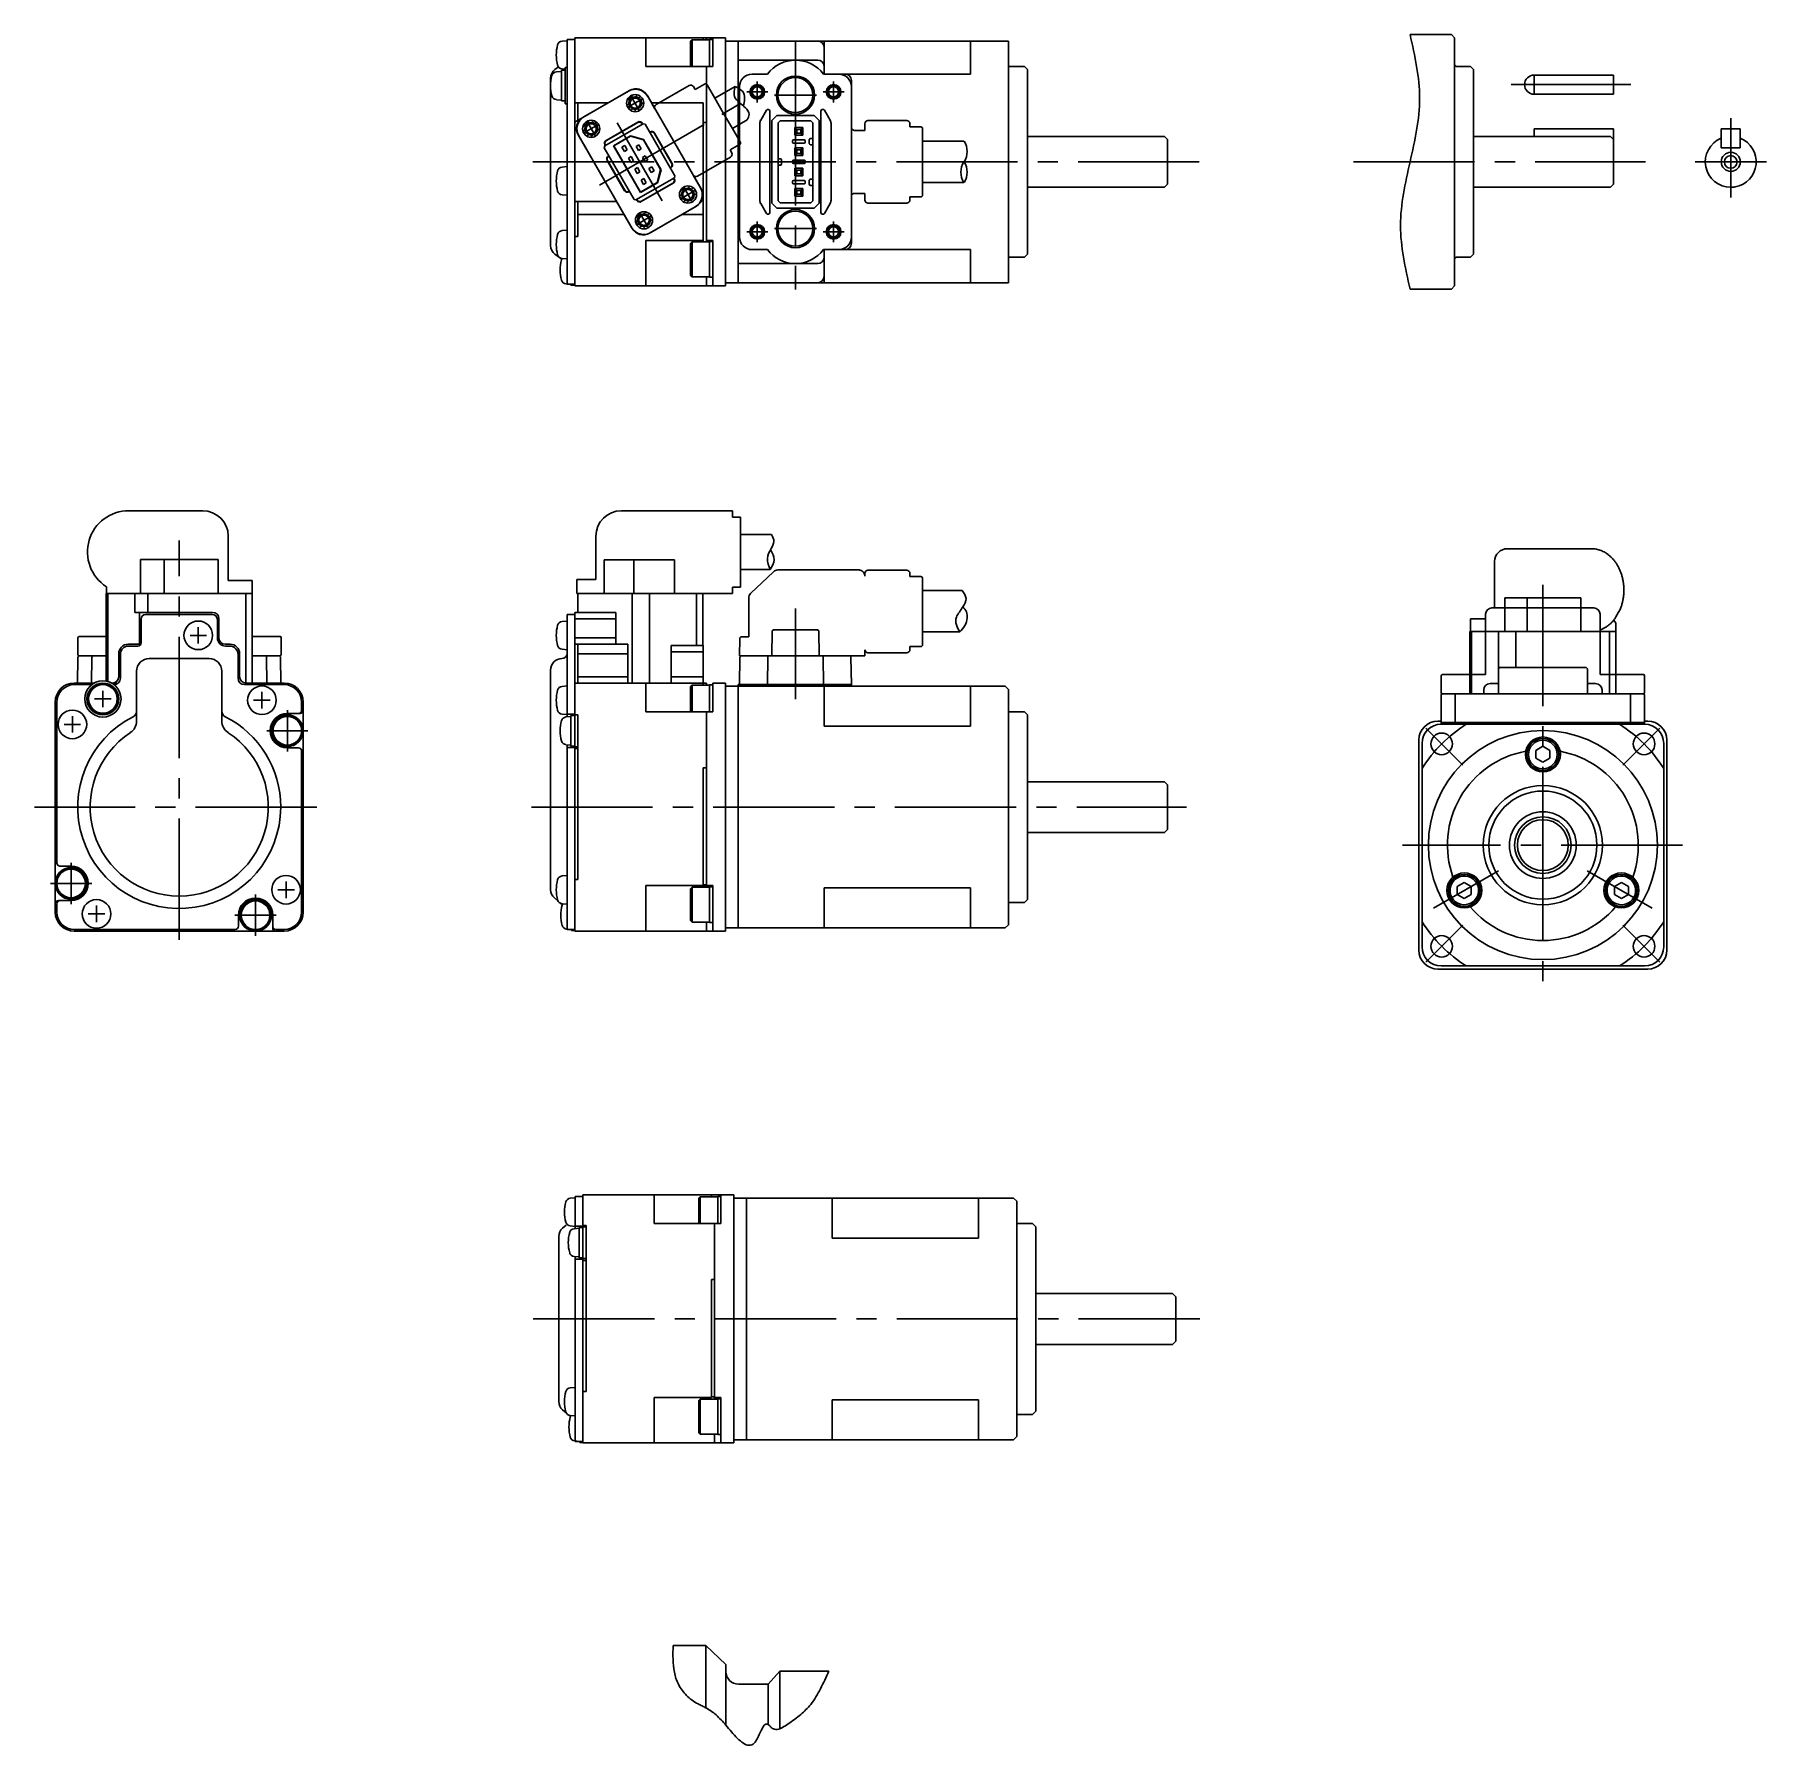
# Model space of a CAD drawing. Header units: millimetres. Extents: x -145 to 128, y -155 to 114.
import ezdxf

# ---------------------------------------------------------------- set-up
doc = ezdxf.new("R2010")
doc.units = ezdxf.units.MM
doc.linetypes.add('CENTER2', pattern=[28.575, 19.05, -3.175, 3.175, -3.175])
pattern_1 = [(45, (-262.73903, 1502.52613), (-0.70710678, 1e-16), [])]

msp = doc.modelspace()

# ---------------------------------------------------------------- hatches: boundary and pattern name
at = {"linetype": 'Continuous'}
h = msp.add_hatch(dxfattribs=at)
h.set_pattern_fill('CUSTOM1', color=4, scale=0.5, angle=45, pattern_type=2)
h.set_pattern_definition(pattern_1)
edge = h.paths.add_edge_path()
edge.add_arc((-50.15, 103.39), 1.35, 0, 360)
edge = h.paths.add_edge_path(flags=17)
edge.add_arc((-50.15, 103.39), 1, 0, 360)
h = msp.add_hatch(dxfattribs=at)
h.set_pattern_fill('CUSTOM0', color=4, scale=0.5, angle=45, pattern_type=2)
h.set_pattern_definition(pattern_1)
edge = h.paths.add_edge_path()
edge.add_arc((-57.06, 99.35), 1.35, 0, 360)
edge = h.paths.add_edge_path(flags=17)
edge.add_arc((-57.06, 99.35), 1, 0, 360)
h = msp.add_hatch(dxfattribs=at)
h.set_pattern_fill('CUSTOM2', color=4, scale=0.5, angle=45, pattern_type=2)
h.set_pattern_definition(pattern_1)
edge = h.paths.add_edge_path()
edge.add_arc((-41.85, 89.01), 1.35, 0, 360)
edge = h.paths.add_edge_path(flags=17)
edge.add_arc((-41.85, 89.01), 1, 0, 360)
h = msp.add_hatch(dxfattribs=at)
h.set_pattern_fill('CUSTOM3', color=4, scale=0.5, angle=45, pattern_type=2)
h.set_pattern_definition(pattern_1)
edge = h.paths.add_edge_path()
edge.add_arc((-48.76, 84.97), 1.35, 0, 360)
edge = h.paths.add_edge_path(flags=17)
edge.add_arc((-48.76, 84.97), 1, 0, 360)

# ---------------------------------------------------------------- linework, layer by layer
at = {"color": 7, "linetype": 'Continuous'}
for p, q in [((-60.85, 113.2), (-61.63, 113.14)), ((-60.85, 110.95), (-60.85, 113.4)), ((-60.85, 113.4), (-59.65, 113.4)), ((-60.85, 113.2), (-60.85, 108.7)), ((-59.65, 110.65), (-59.65, 113.65)), ((-59.65, 113.65), (-59.15, 113.65)), ((-48.45, 113.65), (-59.15, 113.65)), ((-39.45, 113.65), (-48.45, 113.65)), ((-48.45, 109.15), (-48.45, 113.65)), ((-41.2, 113.36), (-41.45, 113.11)), ((-41.45, 109.15), (-41.45, 113.11)), ((-41.2, 113.36), (-38.45, 113.36)), ((-41.2, 113.36), (-41.2, 109.15)), ((-39.45, 113.36), (-39.45, 113.65)), ((-38.95, 113.65), (-39.45, 113.65)), ((-38.95, 113.65), (-38.95, 113.36)), ((-35.95, 113.65), (-38.95, 113.65)), ((-38.45, 113.41), (-38.45, 109.15)), ((-38.45, 113.41), (-37.95, 113.41)), ((-37.95, 113.65), (-37.95, 109.15)), ((-35.95, 74.65), (-35.95, 113.65)), ((-35.95, 113.15), (-33.95, 113.15)), ((-33.95, 113.15), (-33.95, 75.15)), ((-33.95, 113.15), (2.55, 113.15)), ((-33.95, 113.15), (-33.95, 111.45)), ((-20.45, 108.47), (-20.45, 113.15)), ((-20.45, 107.96), (-20.45, 112.15)), ((2.55, 107.95), (2.55, 113.15)), ((8.55, 113.15), (2.55, 113.15)), ((8.55, 113.15), (8.55, 75.15)), ((71.68, 114.15), (78.18, 114.15)), ((78.68, 113.65), (78.18, 114.15)), ((78.68, 113.65), (78.68, 109.45)), ((-62.77, 108.66), (-62.2, 109.09)), ((-60.85, 109), (-61.15, 109)), ((-61.15, 109), (-61.15, 103.3)), ((-60.85, 77.35), (-60.85, 110.95)), ((-59.65, 103.45), (-59.65, 110.65)), ((-37.95, 109.15), (-48.45, 109.15)), ((-39.45, 109.15), (-48.45, 109.15)), ((-38.95, 109.15), (-38.95, 81.56)), ((-37.95, 109.15), (-38.95, 109.15)), ((-33.95, 94.15), (-33.95, 111.45)), ((-33.95, 110.15), (-21.45, 110.15)), ((8.55, 109.15), (11.05, 109.15)), ((11.05, 109.15), (11.55, 108.65)), ((78.68, 109.45), (78.68, 78.85)), ((78.98, 109.15), (81.18, 109.15)), ((81.68, 108.65), (81.18, 109.15)), ((-63.45, 81), (-63.45, 107.3)), ((-61.75, 108.36), (-62.53, 108.29)), ((-61.15, 108.55), (-61.75, 108.55)), ((-61.75, 108.55), (-61.75, 103.75)), ((-61.63, 108.77), (-61.15, 108.73)), ((-29.35, 107.95), (-31.75, 107.95)), ((-18.15, 107.95), (-20.55, 107.95)), ((-17.15, 107.96), (-20.45, 107.96)), ((-17.15, 107.96), (2.55, 107.95)), ((-16.15, 106.96), (-16.15, 81.35)), ((11.55, 108.65), (11.55, 79.65)), ((81.68, 108.65), (81.68, 98.6)), ((91.18, 107.79), (103.68, 107.79)), ((91.18, 107.79), (91.18, 104.79)), ((103.68, 107.79), (103.68, 104.79)), ((-62.53, 103.93), (-61.75, 103.86)), ((-61.75, 103.75), (-61.15, 103.75)), ((-58.38, 101.12), (-51.02, 105.37)), ((-48.28, 104.64), (-39.78, 89.92)), ((-33.75, 105.95), (-33.75, 82.35)), ((-16.15, 82.35), (-16.15, 105.95)), ((103.68, 104.79), (91.18, 104.79)), ((-61.15, 103.3), (-60.85, 103.3)), ((-59.65, 103.45), (-59.65, 100.39)), ((-59.65, 103.45), (-59.15, 103.45)), ((-58.38, 101.12), (-59.65, 100.39)), ((-59.15, 102.45), (-59.15, 103.45)), ((-59.15, 103.45), (-54.34, 103.45)), ((-59.15, 100.68), (-59.15, 102.45)), ((-47.6, 103.45), (-39.45, 103.45)), ((-39.45, 103.45), (-39.45, 81.56)), ((-30.41, 100.69), (-29.51, 102.26)), ((-28.95, 94.15), (-28.95, 102.11)), ((-28.67, 100.65), (-27.87, 101.45)), ((-27.87, 101.45), (-22.02, 101.45)), ((-22.02, 101.45), (-21.22, 100.65)), ((-20.95, 94.15), (-20.95, 102.11)), ((-19.48, 100.69), (-20.39, 102.26)), ((-59.65, 100.39), (-59.65, 88.9)), ((-50.61, 83.67), (-59.11, 98.39)), ((-54.93, 96.65), (-48.87, 100.15)), ((-49.71, 100.41), (-54.73, 97.51)), ((-49.73, 100.34), (-54.67, 97.49)), ((-50.88, 98.24), (-53.56, 96.69)), ((-48.83, 97.69), (-50.88, 98.24)), ((-49, 100.07), (-49.05, 100.16)), ((-48.95, 100.1), (-49.03, 100.23)), ((-48.59, 100.07), (-48.87, 100.15)), ((-48.59, 100.07), (-43.89, 91.93)), ((-47.87, 98.82), (-47.78, 98.87)), ((-47.8, 98.8), (-47.84, 98.78)), ((-44.42, 93.94), (-47.12, 98.62)), ((-44.34, 93.92), (-47.1, 98.68)), ((-39.45, 100.35), (-38.95, 100.35)), ((-30.55, 94.15), (-30.55, 100.19)), ((-28.67, 87.65), (-28.67, 100.65)), ((-27.67, 100.3), (-27.37, 100.6)), ((-27.67, 94.15), (-27.67, 100.3)), ((-27.37, 100.6), (-22.52, 100.6)), ((-22.52, 100.6), (-22.22, 100.3)), ((-22.22, 100.3), (-22.22, 94.15)), ((-21.22, 100.65), (-21.22, 87.65)), ((-19.35, 94.15), (-19.35, 100.19)), ((11.55, 98.15), (33.05, 98.15)), ((33.05, 98.15), (33.55, 97.65)), ((81.68, 89.7), (81.68, 98.6)), ((103.18, 98.15), (81.68, 98.15)), ((91.18, 99.35), (91.18, 98.15)), ((103.68, 99.35), (91.18, 99.35)), ((103.18, 98.15), (103.68, 97.65)), ((103.68, 99.35), (103.68, 97.65)), ((120.6, 99.35), (120.6, 97.86)), ((123.6, 99.35), (120.6, 99.35)), ((123.6, 97.86), (123.6, 99.35)), ((-55, 96.37), (-54.93, 96.65)), ((-50.3, 88.23), (-55, 96.37)), ((-54.92, 96.83), (-54.84, 96.7)), ((-54.85, 96.81), (-54.8, 96.72)), ((-53.56, 96.69), (-49.31, 89.32)), ((-46.08, 92.92), (-48.83, 97.69)), ((-25.42, 97.25), (-25.42, 97.45)), ((-25.27, 97.6), (-23.57, 97.6)), ((-23.57, 97.1), (-25.27, 97.1)), ((-23.42, 97.45), (-23.42, 97.25)), ((-22.77, 97.05), (-22.77, 97.65)), ((-22.57, 97.85), (-22.22, 97.85)), ((-22.22, 96.85), (-22.57, 96.85)), ((33.55, 97.65), (33.55, 90.65)), ((103.68, 90.65), (103.68, 97.65)), ((120.6, 97.86), (120.6, 96.35)), ((120.6, 96.35), (123.6, 96.35)), ((123.6, 96.35), (123.6, 97.86)), ((-60.85, 93.4), (-61.63, 93.34)), ((-60.85, 93.4), (-60.85, 88.9)), ((-51.8, 89.62), (-54.55, 94.39)), ((-51.78, 89.69), (-54.48, 94.37)), ((-54.37, 95.07), (-54.28, 95.12)), ((-54.3, 95.05), (-54.25, 95.08)), ((-46.63, 90.87), (-46.08, 92.92)), ((-44.6, 93.26), (-44.64, 93.23)), ((-44.53, 93.24), (-44.62, 93.19)), ((-33.95, 76.85), (-33.95, 94.15)), ((-30.55, 94.15), (-30.55, 88.12)), ((-28.95, 94.15), (-28.95, 86.2)), ((-27.67, 94.65), (-27.32, 94.65)), ((-27.67, 94.15), (-27.67, 88)), ((-27.32, 93.65), (-27.67, 93.65)), ((-27.12, 94.45), (-27.12, 93.85)), ((-25.42, 94.05), (-25.42, 94.25)), ((-25.27, 94.4), (-23.57, 94.4)), ((-23.57, 93.9), (-25.27, 93.9)), ((-23.42, 94.25), (-23.42, 94.05)), ((-22.22, 88), (-22.22, 94.15)), ((-20.95, 94.15), (-20.95, 86.2)), ((-19.35, 94.15), (-19.35, 88.12)), ((-43.97, 91.66), (-50.03, 88.16)), ((-49.31, 89.32), (-46.63, 90.87)), ((-44.16, 90.8), (-49.18, 87.9)), ((-44.23, 90.82), (-49.17, 87.97)), ((-44.1, 91.59), (-44.05, 91.5)), ((-43.98, 91.48), (-44.05, 91.61)), ((-43.97, 91.66), (-43.89, 91.93)), ((-25.42, 90.85), (-25.42, 91.05)), ((-25.27, 91.2), (-23.57, 91.2)), ((-23.57, 90.7), (-25.27, 90.7)), ((-23.42, 91.05), (-23.42, 90.85)), ((-22.77, 90.65), (-22.77, 91.25)), ((-22.57, 91.45), (-22.22, 91.45)), ((-22.22, 90.45), (-22.57, 90.45)), ((33.05, 90.15), (11.55, 90.15)), ((33.55, 90.65), (33.05, 90.15)), ((81.68, 90.15), (103.18, 90.15)), ((103.68, 90.65), (103.18, 90.15)), ((-61.63, 88.97), (-60.85, 88.9)), ((-59.65, 87.9), (-59.65, 88.9)), ((-59.65, 87.9), (-59.65, 74.65)), ((-53.06, 87.9), (-59.65, 87.9)), ((-59.15, 82.4), (-59.15, 87.9)), ((-51.03, 89.49), (-51.11, 89.44)), ((-51.1, 89.51), (-51.05, 89.53)), ((-50.3, 88.23), (-50.03, 88.16)), ((-49.94, 88.21), (-49.87, 88.08)), ((-49.85, 88.15), (-49.9, 88.24)), ((-40.52, 87.19), (-47.88, 82.94)), ((-30.41, 87.62), (-29.51, 86.05)), ((-27.87, 86.85), (-28.67, 87.65)), ((-27.67, 88), (-27.37, 87.7)), ((-27.37, 87.7), (-22.52, 87.7)), ((-22.52, 87.7), (-22.22, 88)), ((-21.22, 87.65), (-22.02, 86.85)), ((-19.48, 87.62), (-20.39, 86.05)), ((81.68, 89.7), (81.68, 79.65)), ((-59.15, 85.86), (-51.87, 85.86)), ((-42.82, 85.86), (-39.45, 85.86)), ((-22.02, 86.85), (-27.87, 86.85)), ((-60.85, 83.4), (-61.63, 83.34)), ((-60.85, 83.4), (-60.85, 78.9)), ((-59.15, 82.4), (-59.65, 82.4)), ((-39.45, 81.81), (-48.45, 81.81)), ((-48.45, 77.65), (-48.45, 81.81)), ((-38.95, 81.81), (-37.95, 81.81)), ((-37.95, 81.81), (-37.95, 74.65)), ((-61.7, 78.85), (-62.77, 79.64)), ((-61.63, 78.97), (-60.85, 78.9)), ((-48.45, 79.65), (-48.45, 74.65)), ((-41.2, 81.56), (-41.45, 81.31)), ((-41.45, 76.31), (-41.45, 81.31)), ((-41.2, 81.56), (-38.45, 81.56)), ((-41.2, 81.56), (-41.2, 76.06)), ((-38.45, 81.61), (-37.95, 81.61)), ((-38.45, 81.61), (-38.45, 76.01)), ((-31.75, 80.35), (-29.35, 80.35)), ((-20.55, 80.35), (-18.15, 80.35)), ((-20.45, 80.35), (-17.15, 80.35)), ((-20.45, 76.15), (-20.45, 80.35)), ((-20.45, 75.15), (-20.45, 79.84)), ((-17.15, 80.35), (2.55, 80.35)), ((2.55, 80.35), (2.55, 75.15)), ((11.05, 79.15), (8.55, 79.15)), ((11.55, 79.65), (11.05, 79.15)), ((81.18, 79.15), (78.98, 79.15)), ((81.18, 79.15), (81.68, 79.65)), ((-60.85, 74.9), (-60.85, 77.35)), ((-41.45, 76.31), (-41.2, 76.06)), ((-21.45, 78.15), (-33.95, 78.15)), ((-33.95, 76.85), (-33.95, 75.15)), ((78.68, 74.65), (78.68, 78.85)), ((-61.03, 74.97), (-60.35, 74.91)), ((-59.65, 74.9), (-60.85, 74.9)), ((-60.25, 74.75), (-60.25, 74.9)), ((-59.65, 74.75), (-60.25, 74.75)), ((-59.15, 74.65), (-59.65, 74.65)), ((-48.45, 74.65), (-59.15, 74.65)), ((-39.45, 74.65), (-48.45, 74.65)), ((-41.2, 76.06), (-38.45, 76.06)), ((-39.45, 74.65), (-38.95, 74.65)), ((-38.95, 76.06), (-38.95, 74.65)), ((-38.95, 74.65), (-35.95, 74.65)), ((-38.45, 76.01), (-37.95, 76.01)), ((-35.95, 75.15), (-33.95, 75.15)), ((-33.95, 75.15), (2.55, 75.15)), ((8.55, 75.15), (2.55, 75.15)), ((78.18, 74.15), (71.68, 74.15)), ((78.18, 74.15), (78.68, 74.65)), ((-127.92, 31.61), (-115.73, 31.61)), ((-127.92, 26.31), (-127.92, 31.61)), ((-124.22, 26.31), (-124.22, 31.61)), ((-115.73, 31.61), (-115.73, 26.31)), ((-55.02, 26.3), (-55.02, 31.6)), ((-55.02, 31.6), (-43.96, 31.6)), ((-50.35, 31.6), (-50.35, 26.3)), ((-43.96, 31.6), (-43.96, 26.3)), ((-133.31, 26.31), (-133.04, 26.31)), ((-133.31, 26.31), (-133.31, 12.51)), ((-128.79, 26.31), (-133.04, 26.31)), ((-126.06, 26.31), (-128.79, 26.31)), ((-111.34, 26.31), (-126.06, 26.31)), ((-111.34, 26.31), (-110.34, 26.31)), ((-110.34, 12.21), (-110.34, 26.31)), ((-59.15, 26.3), (-40.69, 26.3)), ((-59.15, 26.3), (-59.15, 23.3)), ((-40.69, 26.3), (-39.45, 26.3)), ((-39.52, 26.3), (-39.52, 18.1)), ((86.58, 25.63), (98.54, 25.63)), ((86.58, 20.33), (86.58, 25.63)), ((90.07, 25.63), (90.07, 20.33)), ((98.54, 25.63), (98.54, 20.33)), ((-128.07, 23.31), (-128.79, 23.31)), ((-128.07, 18.31), (-128.07, 23.31)), ((-128.07, 23.31), (-116.58, 23.31)), ((-127.83, 18.51), (-127.83, 22.26)), ((-127.08, 23.01), (-116.63, 23.01)), ((-115.83, 22.21), (-115.83, 19.31)), ((-115.58, 18.81), (-115.58, 22.31)), ((-60.85, 21.95), (-61.63, 21.88)), ((-60.85, 23), (-59.65, 23)), ((-60.85, 23), (-60.85, 16.85)), ((-59.65, 23.3), (-59.65, -26.8)), ((-59.65, 23.3), (-59.15, 23.3)), ((-59.15, 23.3), (-53.17, 23.3)), ((-53.17, 23.3), (-53.17, 18.3)), ((-118.83, 19.71), (-120.13, 19.71)), ((-118.83, 19.71), (-120.13, 19.71)), ((-118.83, 19.71), (-120.13, 19.71)), ((-118.83, 19.71), (-118.83, 21.01)), ((-118.83, 19.71), (-118.83, 21.01)), ((-118.83, 19.71), (-118.83, 18.41)), ((-118.83, 19.71), (-117.53, 19.71)), ((-118.83, 19.71), (-117.53, 19.71)), ((-118.83, 19.71), (-118.83, 18.41)), ((-118.83, 19.71), (-117.53, 19.71)), ((-118.83, 19.71), (-117.53, 19.71)), ((-28.67, 16.5), (-28.6, 20.4)), ((-28.4, 20.6), (-28.6, 20.4)), ((-28.4, 20.6), (-21.49, 20.6)), ((-21.49, 20.6), (-21.29, 20.4)), ((-21.22, 16.5), (-21.29, 20.4)), ((81.07, 20.23), (81.07, 10.53)), ((81.17, 20.33), (103.94, 20.33)), ((104.04, 10.53), (104.04, 20.23)), ((-133.31, 16.51), (-137.45, 16.51)), ((-131.33, 13.21), (-131.33, 16.81)), ((-131.08, 16.76), (-131.08, 12.96)), ((-129.83, 18.31), (-128.07, 18.31)), ((-129.83, 18.01), (-128.33, 18.01)), ((-128.07, 18.31), (-127.87, 18.31)), ((-114.58, 18.31), (-113.83, 18.31)), ((-114.53, 18.01), (-113.88, 18.01)), ((-112.58, 12.96), (-112.58, 16.71)), ((-112.33, 16.81), (-112.33, 13.12)), ((-110.34, 16.51), (-106.2, 16.51)), ((-61.63, 17.52), (-60.85, 17.45)), ((-60.85, 16.85), (-60.85, 6.9)), ((-59.65, 18.3), (-51.3, 18.3)), ((-59.15, 18.3), (-59.15, 12.2)), ((-51.3, 18.3), (-51.3, 12.2)), ((-44.5, 12.2), (-44.5, 18.1)), ((-44.5, 18.1), (-40.69, 18.1)), ((-40.69, 18.1), (-39.45, 18.1)), ((-39.45, 12.2), (-39.45, 18.1)), ((-39.45, 16.8), (-39.45, 18.1)), ((-39.45, 12.2), (-39.45, 18.1)), ((-16.52, 16.5), (-33.37, 16.5)), ((-137.82, 12.21), (-137.75, 16.22)), ((-135.62, 12.21), (-135.55, 16.22)), ((-128.53, 7.83), (-128.53, 14.06)), ((-126.53, 16.06), (-117.13, 16.06)), ((-115.13, 14.06), (-115.13, 7.83)), ((-108.03, 12.21), (-108.1, 16.22)), ((-105.83, 12.21), (-105.9, 16.22)), ((-63.45, 14.25), (-63.45, -20.28)), ((-33.75, 12), (-33.67, 16.21)), ((-29.31, 16.21), (-29.35, 12)), ((-20.58, 16.21), (-20.55, 12)), ((-16.15, 12), (-16.22, 16.21)), ((85.56, 14.43), (85.76, 14.63)), ((85.56, 10.53), (85.56, 14.43)), ((85.76, 14.63), (99.36, 14.63)), ((99.36, 14.63), (99.56, 14.43)), ((99.56, 14.43), (99.56, 10.53)), ((-135.19, 12.21), (-138.33, 12.21)), ((-135.58, 11.96), (-138.28, 11.96)), ((-133.83, 9.71), (-133.83, 11.01)), ((-133.83, 9.71), (-133.83, 11.01)), ((-131.83, 12.21), (-132.46, 12.21)), ((-111.58, 11.96), (-105.33, 11.96)), ((-110.83, 12.21), (-111.33, 12.21)), ((-109.33, 12.21), (-110.83, 12.21)), ((-105.33, 12.21), (-109.33, 12.21)), ((-105.33, 12.21), (-106.33, 12.21)), ((-60.85, 11.75), (-61.63, 11.68)), ((-59.65, 12.2), (-50.71, 12.2)), ((-50.71, 12.2), (-47.7, 12.2)), ((-48.45, 7.7), (-48.45, 12.2)), ((-47.7, 12.2), (-42.82, 12.2)), ((-42.82, 12.2), (-39.45, 12.2)), ((-41.2, 11.9), (-41.45, 11.65)), ((-41.45, 7.7), (-41.45, 11.65)), ((-41.2, 11.9), (-38.45, 11.9)), ((-41.2, 11.9), (-41.2, 7.7)), ((-39.45, 11.95), (-39.45, 12.2)), ((-39.45, 11.95), (-39.45, 12.2)), ((-39.45, 12.2), (-38.95, 12.2)), ((-39.45, 11.9), (-39.15, 11.9)), ((-38.95, 12.2), (-38.95, 11.9)), ((-38.45, 11.95), (-38.45, 7.7)), ((-38.45, 11.95), (-37.95, 11.95)), ((-37.95, 12.2), (-35.95, 12.2)), ((-37.95, 12.2), (-37.95, 7.7)), ((-37.95, 7.7), (-37.95, 11.95)), ((-35.95, 12.2), (-35.95, -26.8)), ((-35.95, 11.7), (2.55, 11.7)), ((-16.15, 12), (-33.95, 12)), ((-33.95, 12), (-33.95, -26.3)), ((-33.95, 11.1), (-33.95, 11.7)), ((-33.95, 11.7), (-33.95, 10)), ((-20.45, 11.7), (-20.45, 5.41)), ((-16.15, 12), (-16.15, 11.7)), ((8.05, 11.7), (2.55, 11.7)), ((2.55, 5.41), (2.55, 11.7)), ((8.05, 11.7), (8.55, 11.2)), ((8.55, 11.2), (8.55, -25.8)), ((83.26, 10.53), (83.26, 11.13)), ((85.59, 12.13), (84.26, 12.13)), ((100.86, 12.13), (99.56, 12.13)), ((101.86, 10.53), (101.86, 11.13)), ((-141.33, 5.21), (-141.33, 9.21)), ((-141.08, -16.09), (-141.08, 9.16)), ((-133.83, 9.71), (-135.13, 9.71)), ((-133.83, 9.71), (-135.13, 9.71)), ((-133.83, 9.71), (-135.13, 9.71)), ((-133.83, 9.71), (-132.53, 9.71)), ((-133.83, 9.71), (-132.53, 9.71)), ((-133.83, 9.71), (-133.83, 8.41)), ((-133.83, 9.71), (-132.53, 9.71)), ((-133.83, 9.71), (-132.53, 9.71)), ((-133.83, 9.71), (-133.83, 8.41)), ((-108.83, 9.51), (-110.13, 9.51)), ((-108.83, 9.51), (-110.13, 9.51)), ((-108.83, 9.51), (-110.13, 9.51)), ((-108.83, 9.51), (-108.83, 10.81)), ((-108.83, 9.51), (-108.83, 10.81)), ((-108.83, 9.51), (-108.83, 8.21)), ((-108.83, 9.51), (-107.53, 9.51)), ((-108.83, 9.51), (-107.53, 9.51)), ((-108.83, 9.51), (-108.83, 8.21)), ((-108.83, 9.51), (-107.53, 9.51)), ((-108.83, 9.51), (-107.53, 9.51)), ((-102.58, 7.91), (-102.58, 9.21)), ((-102.33, 9.21), (-102.33, 7.91)), ((76.56, 5.73), (76.56, 10.33)), ((76.76, 10.53), (99.56, 10.53)), ((78.76, 10.53), (78.76, 6.03)), ((99.56, 10.53), (106.06, 10.53)), ((106.06, 10.53), (108.36, 10.53)), ((106.36, 10.53), (106.36, 6.03)), ((108.56, 10.33), (108.56, 6.03)), ((-138.63, 5.71), (-139.93, 5.71)), ((-138.63, 5.71), (-139.93, 5.71)), ((-138.63, 5.71), (-139.93, 5.71)), ((-138.63, 5.71), (-138.63, 7.01)), ((-138.63, 5.71), (-138.63, 7.01)), ((-138.63, 5.71), (-138.63, 4.41)), ((-138.63, 5.71), (-137.33, 5.71)), ((-138.63, 5.71), (-137.33, 5.71)), ((-138.63, 5.71), (-138.63, 4.41)), ((-138.63, 5.71), (-137.33, 5.71)), ((-138.63, 5.71), (-137.33, 5.71)), ((-128.53, 7.81), (-128.53, 7.83)), ((-128.53, 6.25), (-128.53, 7.83)), ((-115.13, 7.83), (-115.13, 7.81)), ((-115.13, 7.83), (-115.13, 6.25)), ((-115.13, 7.21), (-115.13, 7.13)), ((-104.83, 7.41), (-103.08, 7.41)), ((-102.83, 7.41), (-103.08, 7.41)), ((-102.33, 7.91), (-102.33, -7.29)), ((-61.63, 7.32), (-60.85, 7.25)), ((-60.25, 6.95), (-61.03, 6.88)), ((-60.85, 7.3), (-59.65, 7.3)), ((-60.25, 2.3), (-60.25, 7.1)), ((-59.65, 7.1), (-60.25, 7.1)), ((-59.15, 7.2), (-59.65, 7.2)), ((-59.15, 7.2), (-59.15, -18.7)), ((-48.45, 7.7), (-38.95, 7.7)), ((-38.95, 7.7), (-37.95, 7.7)), ((-38.95, -19.89), (-38.95, 7.7)), ((8.55, 7.7), (9.55, 7.7)), ((9.55, 7.7), (11.05, 7.7)), ((9.55, 7.7), (11.05, 7.7)), ((11.55, 7.2), (11.05, 7.7)), ((11.55, 7.2), (11.05, 7.7)), ((11.55, 7.2), (11.55, -21.8)), ((11.55, 7.2), (11.55, 2.07)), ((76.06, 6.23), (76.56, 6.23)), ((76.56, 6.03), (108.56, 6.03)), ((76.56, 5.73), (108.56, 5.73)), ((108.56, 6.23), (109.06, 6.23)), ((109.06, 6.23), (108.56, 6.23)), ((108.56, 6.03), (108.56, 5.73)), ((-141.33, 5.21), (-141.33, -7.29)), ((2.55, 5.41), (-20.45, 5.41)), ((73.06, -29.77), (73.06, 3.23)), ((73.56, -29.27), (73.56, 2.73)), ((111.56, 2.73), (111.56, -29.27)), ((112.06, 3.23), (112.06, -29.77)), ((-104.83, 2.01), (-103.08, 2.01)), ((-102.58, 1.51), (-102.58, -23.79)), ((-61.03, 2.52), (-60.25, 2.45)), ((-60.85, -23.73), (-60.85, 2.5)), ((-60.85, 2.1), (-59.65, 2.1)), ((-60.25, 2.3), (-59.65, 2.3)), ((-59.65, 2.2), (-59.15, 2.2)), ((-59.65, 1.9), (-59.15, 1.9)), ((92.56, 2.26), (91.47, 1.63)), ((91.47, 1.63), (91.47, 0.38)), ((91.47, 0.38), (92.56, -0.24)), ((93.64, 1.63), (92.56, 2.26)), ((92.56, -0.24), (93.64, 0.38)), ((93.64, 0.38), (93.64, 1.63)), ((-39.45, -1.1), (-38.95, -1.1)), ((-39.45, -19.64), (-39.45, -1.1)), ((33.05, -3.3), (11.55, -3.3)), ((33.05, -3.3), (33.55, -3.8)), ((33.55, -3.8), (33.05, -3.3)), ((33.55, -3.8), (33.05, -3.3)), ((33.05, -3.3), (33.55, -3.8)), ((33.55, -10.8), (33.55, -3.8)), ((-141.33, -22.49), (-141.33, -7.29)), ((-102.33, -19.79), (-102.33, -7.29)), ((33.55, -10.8), (33.05, -11.3)), ((11.55, -11.3), (33.05, -11.3)), ((-138.83, -16.59), (-140.58, -16.59)), ((-105.03, -20.29), (-105.03, -18.99)), ((-105.03, -20.29), (-105.03, -18.99)), ((-60.85, -18.05), (-61.63, -18.12)), ((-59.65, -18.7), (-59.15, -18.7)), ((-105.03, -20.29), (-106.33, -20.29)), ((-105.03, -20.29), (-106.33, -20.29)), ((-105.03, -20.29), (-106.33, -20.29)), ((-105.03, -20.29), (-105.03, -21.59)), ((-105.03, -20.29), (-103.73, -20.29)), ((-105.03, -20.29), (-103.73, -20.29)), ((-105.03, -20.29), (-105.03, -21.59)), ((-105.03, -20.29), (-103.73, -20.29)), ((-105.03, -20.29), (-103.73, -20.29)), ((-102.33, -23.79), (-102.33, -19.79)), ((-62.29, -22.05), (-62.85, -21.58)), ((-48.45, -19.64), (-37.95, -19.64)), ((-48.45, -26.8), (-48.45, -19.64)), ((-41.2, -19.89), (-41.45, -20.14)), ((-41.45, -25.14), (-41.45, -20.14)), ((-41.2, -19.89), (-41.2, -25.39)), ((-41.2, -19.89), (-38.45, -19.89)), ((-38.95, -19.54), (-39.45, -19.54)), ((-39.45, -19.89), (-39.15, -19.89)), ((-38.45, -19.84), (-38.45, -25.44)), ((-38.45, -19.84), (-37.95, -19.84)), ((-37.95, -19.64), (-37.95, -26.8)), ((-37.95, -25.44), (-37.95, -19.84)), ((-37.95, -20.42), (-37.95, -26.8)), ((-20.45, -20.01), (2.55, -20.01)), ((-20.45, -26.3), (-20.45, -20.01)), ((2.55, -20.01), (2.55, -26.3)), ((80.19, -19.16), (79.1, -19.79)), ((79.1, -19.79), (79.1, -21.04)), ((79.1, -21.04), (80.19, -21.66)), ((81.27, -19.79), (80.19, -19.16)), ((80.19, -21.66), (81.27, -21.04)), ((81.27, -21.04), (81.27, -19.79)), ((104.92, -19.16), (103.84, -19.79)), ((103.84, -19.79), (103.84, -21.04)), ((103.84, -21.04), (104.92, -21.66)), ((106.01, -19.79), (104.92, -19.16)), ((104.92, -21.66), (106.01, -21.04)), ((106.01, -21.04), (106.01, -19.79)), ((-141.33, -23.79), (-141.33, -22.49)), ((-141.08, -22.49), (-141.08, -23.79)), ((-140.83, -21.99), (-140.58, -21.99)), ((-138.83, -21.99), (-140.58, -21.99)), ((-134.83, -24.09), (-136.13, -24.09)), ((-134.83, -24.09), (-136.13, -24.09)), ((-134.83, -24.09), (-136.13, -24.09)), ((-134.83, -24.09), (-134.83, -22.79)), ((-134.83, -24.09), (-134.83, -22.79)), ((-134.83, -24.09), (-134.83, -25.39)), ((-134.83, -24.09), (-133.53, -24.09)), ((-134.83, -24.09), (-133.53, -24.09)), ((-134.83, -24.09), (-134.83, -25.39)), ((-134.83, -24.09), (-133.53, -24.09)), ((-134.83, -24.09), (-133.53, -24.09)), ((-112.53, -24.29), (-112.53, -26.04)), ((-107.13, -24.29), (-107.13, -26.04)), ((-61.61, -22.63), (-61.83, -22.44)), ((-61.63, -22.48), (-60.85, -22.55)), ((-60.85, -23.73), (-60.85, -26.55)), ((-59.65, -21.8), (-59.65, -26.8)), ((-59.65, -23.73), (-59.65, -26.55)), ((8.55, -22.3), (11.05, -22.3)), ((11.05, -22.3), (9.55, -22.3)), ((11.05, -22.3), (11.55, -21.8)), ((-138.33, -26.54), (-113.03, -26.54)), ((-138.33, -26.79), (-134.33, -26.79)), ((-134.33, -26.79), (-121.83, -26.79)), ((-106.63, -26.79), (-121.83, -26.79)), ((-107.13, -26.29), (-107.13, -26.04)), ((-106.63, -26.54), (-105.33, -26.54)), ((-105.33, -26.79), (-106.63, -26.79)), ((-60.93, -26.48), (-60.15, -26.55)), ((-59.65, -26.55), (-60.85, -26.55)), ((-60.15, -26.7), (-60.15, -26.55)), ((-59.65, -26.7), (-60.15, -26.7)), ((-59.65, -26.8), (-59.15, -26.8)), ((-38.95, -26.8), (-59.15, -26.8)), ((-41.45, -25.14), (-41.2, -25.39)), ((-41.2, -25.39), (-38.45, -25.39)), ((-38.95, -25.39), (-38.95, -26.8)), ((-38.95, -26.7), (-38.85, -26.8)), ((-38.95, -26.7), (-38.85, -26.8)), ((-35.95, -26.8), (-38.85, -26.8)), ((-38.45, -25.44), (-37.95, -25.44)), ((-35.95, -26.3), (-33.95, -26.3)), ((-33.95, -25.7), (-33.95, -26.3)), ((-33.95, -26.3), (-33.95, -26.3)), ((-33.95, -26.3), (2.55, -26.3)), ((8.05, -26.3), (2.55, -26.3)), ((8.05, -26.3), (8.55, -25.8)), ((108.56, -32.27), (76.56, -32.27)), ((109.06, -32.77), (76.06, -32.77)), ((-59.56, -68.72), (-60.35, -68.79)), ((-59.56, -68.52), (-59.56, -73.57)), ((-59.56, -68.52), (-58.36, -68.52)), ((-58.36, -68.27), (-58.36, -107.27)), ((-58.36, -68.27), (-38.16, -68.27)), ((-57.86, -68.27), (-49.43, -68.27)), ((-49.43, -68.27), (-46.42, -68.27)), ((-47.16, -72.77), (-47.16, -68.27)), ((-46.42, -68.27), (-41.53, -68.27)), ((-41.53, -68.27), (-38.16, -68.27)), ((-39.91, -68.57), (-40.16, -68.82)), ((-40.16, -72.77), (-40.16, -68.82)), ((-39.91, -68.57), (-39.91, -72.77)), ((-39.91, -68.57), (-37.16, -68.57)), ((-38.66, -68.27), (-38.16, -68.27)), ((-38.16, -68.27), (-34.66, -68.27)), ((-38.16, -68.52), (-38.16, -68.27)), ((-38.16, -68.52), (-38.16, -68.27)), ((-38.16, -68.27), (-38.16, -68.57)), ((-38.16, -68.57), (-37.87, -68.57)), ((-37.16, -68.52), (-36.66, -68.52)), ((-37.16, -68.52), (-37.16, -72.77)), ((-36.66, -68.27), (-36.66, -72.77)), ((-36.66, -72.77), (-36.66, -68.52)), ((-34.66, -68.27), (-34.66, -107.27)), ((-34.66, -68.77), (-32.66, -68.77)), ((9.34, -68.77), (-32.66, -68.77)), ((-32.66, -68.77), (-32.66, -106.77)), ((-19.16, -68.77), (-19.16, -75.06)), ((3.84, -75.06), (3.84, -68.77)), ((9.34, -68.77), (9.84, -69.27)), ((9.84, -106.27), (9.84, -69.27)), ((-61.56, -73.49), (-61, -73.02)), ((-60.35, -73.15), (-59.56, -73.22)), ((-59.56, -73.17), (-58.36, -73.17)), ((-58.36, -73.37), (-58.96, -73.37)), ((-58.96, -78.17), (-58.96, -73.37)), ((-58.36, -73.07), (-57.86, -73.07)), ((-57.86, -73.27), (-58.36, -73.27)), ((-58.36, -73.27), (-58.36, -78.27)), ((-57.86, -73.07), (-57.86, -99.17)), ((-47.16, -72.77), (-37.66, -72.77)), ((-47.16, -72.77), (-38.16, -72.77)), ((-37.66, -100.36), (-37.66, -72.77)), ((-37.66, -72.77), (-36.66, -72.77)), ((-37.66, -100.16), (-37.66, -73.27)), ((9.84, -72.77), (10.84, -72.77)), ((9.84, -72.77), (10.84, -72.77)), ((10.84, -72.77), (12.34, -72.77)), ((10.84, -72.77), (12.34, -72.77)), ((10.84, -72.77), (12.34, -72.77)), ((10.84, -72.77), (12.34, -72.77)), ((12.84, -73.27), (12.34, -72.77)), ((12.84, -73.27), (12.34, -72.77)), ((12.84, -73.27), (12.34, -72.77)), ((12.84, -73.27), (12.34, -72.77)), ((12.84, -78.69), (12.84, -73.27)), ((12.84, -73.27), (12.84, -78.4)), ((12.84, -73.27), (12.84, -78.4)), ((12.84, -73.27), (12.84, -78.4)), ((12.84, -73.27), (12.84, -102.27)), ((-62.16, -74.79), (-62.16, -100.75)), ((-58.96, -73.52), (-59.75, -73.59)), ((3.84, -75.06), (-19.16, -75.06)), ((-59.75, -77.95), (-58.96, -78.02)), ((-59.56, -104.2), (-59.56, -77.97)), ((-59.56, -78.37), (-58.36, -78.37)), ((-58.96, -78.17), (-58.36, -78.17)), ((-58.36, -78.27), (-57.86, -78.27)), ((-58.36, -78.57), (-57.86, -78.57)), ((12.84, -77.27), (12.84, -78.69)), ((12.84, -78.69), (12.84, -102.27)), ((-38.16, -100.11), (-38.16, -81.57)), ((-38.16, -81.57), (-37.66, -81.57)), ((34.34, -83.77), (12.84, -83.77)), ((34.34, -83.77), (34.84, -84.27)), ((34.84, -84.27), (34.34, -83.77)), ((34.84, -91.27), (34.84, -84.27)), ((12.84, -91.77), (34.34, -91.77)), ((34.84, -91.27), (34.34, -91.77)), ((12.84, -96.85), (12.84, -98.27)), ((-59.56, -98.52), (-60.35, -98.59)), ((-59.56, -98.27), (-59.56, -103.27)), ((-58.36, -99.17), (-57.86, -99.17)), ((-47.16, -107.27), (-47.16, -100.11)), ((-47.16, -100.11), (-38.16, -100.11)), ((-39.91, -100.36), (-40.16, -100.61)), ((-40.16, -105.61), (-40.16, -100.61)), ((-39.91, -100.36), (-37.16, -100.36)), ((-39.91, -100.36), (-39.91, -105.86)), ((-37.66, -100.01), (-38.16, -100.01)), ((-38.16, -100.36), (-37.87, -100.36)), ((-37.66, -100.11), (-36.66, -100.11)), ((-37.16, -100.31), (-36.66, -100.31)), ((-37.16, -100.31), (-37.16, -105.91)), ((-36.66, -100.11), (-36.66, -107.27)), ((-36.66, -100.11), (-36.66, -107.27)), ((-36.66, -105.91), (-36.66, -100.31)), ((-19.16, -106.77), (-19.16, -100.48)), ((-19.16, -100.48), (3.84, -100.48)), ((3.84, -100.48), (3.84, -106.77)), ((-61, -102.52), (-61.56, -102.05)), ((-60.32, -103.09), (-60.54, -102.91)), ((-60.35, -102.95), (-59.56, -103.02)), ((-58.36, -102.27), (-58.36, -107.27)), ((-36.66, -100.89), (-36.66, -107.27)), ((-36.66, -100.89), (-36.66, -107.27)), ((9.84, -102.77), (12.34, -102.77)), ((9.84, -102.77), (12.34, -102.77)), ((12.34, -102.77), (10.84, -102.77)), ((12.34, -102.77), (10.84, -102.77)), ((12.34, -102.77), (12.84, -102.27)), ((12.34, -102.77), (12.84, -102.27)), ((-59.56, -104.2), (-59.56, -107.02)), ((-58.36, -104.2), (-58.36, -107.02)), ((-40.16, -105.61), (-39.91, -105.86)), ((-39.91, -105.86), (-37.16, -105.86)), ((-37.66, -105.86), (-37.66, -107.27)), ((-37.16, -105.91), (-36.66, -105.91)), ((-32.66, -106.17), (-32.66, -106.76)), ((-59.65, -106.95), (-58.86, -107.02)), ((-58.36, -107.02), (-59.56, -107.02)), ((-58.86, -107.17), (-58.86, -107.02)), ((-58.36, -107.17), (-58.86, -107.17)), ((-58.36, -107.27), (-57.86, -107.27)), ((-37.66, -107.27), (-57.86, -107.27)), ((-37.66, -107.17), (-37.56, -107.27)), ((-37.66, -107.17), (-37.56, -107.27)), ((-34.66, -107.27), (-37.56, -107.27)), ((-35.66, -107.27), (-37.56, -107.27)), ((-34.66, -106.77), (-32.66, -106.77)), ((-32.66, -106.76), (-32.66, -106.77)), ((-32.66, -106.77), (9.34, -106.77)), ((9.34, -106.77), (9.84, -106.27)), ((-39.02, -139.11), (-44.19, -139.11)), ((-39.02, -148.91), (-39.02, -139.11)), ((-39.02, -139.11), (-35.89, -142.11)), ((-35.89, -151.65), (-35.89, -142.11)), ((-29.25, -145.19), (-27.39, -143.15)), ((-27.39, -152.19), (-27.39, -143.15)), ((-19.71, -143.15), (-27.39, -143.15)), ((-33.89, -145.19), (-29.25, -145.19)), ((-29.25, -145.19), (-29.25, -151.51))]:
    msp.add_line(p, q, dxfattribs=at)
at = {"color": 1, "linetype": 'CENTER2'}
for p, q in [((-24.95, 113.05), (-24.95, 98.2)), ((-24.95, 112.65), (-24.95, 110.15)), ((-30.95, 103.5), (-30.95, 106.8)), ((-24.95, 106.36), (-24.95, 74.11)), ((-18.95, 103.5), (-18.95, 106.8)), ((87.56, 106.29), (106.39, 106.29)), ((-55.77, 90.5), (-32.11, 104.17)), ((-51.19, 102.79), (-49.11, 103.99)), ((-50.75, 104.42), (-49.55, 102.35)), ((-29.3, 105.15), (-32.6, 105.15)), ((-28.25, 104.65), (-21.65, 104.65)), ((-20.6, 105.15), (-17.3, 105.15)), ((122.1, 101.01), (122.1, 90.15)), ((-58.1, 98.75), (-56.02, 99.95)), ((-57.66, 100.39), (-56.46, 98.31)), ((-45.9, 88.01), (-53, 100.3)), ((38.55, 94.15), (-68.45, 94.15)), ((62.78, 94.15), (108.68, 94.15)), ((127.7, 94.15), (116.5, 94.15)), ((-42.45, 90.05), (-41.25, 87.97)), ((122.1, 90.15), (122.1, 88.55)), ((-42.89, 88.41), (-40.81, 89.61)), ((-49.8, 84.37), (-47.72, 85.57)), ((-49.36, 86.01), (-48.16, 83.93)), ((-30.95, 84.8), (-30.95, 81.5)), ((-18.95, 84.8), (-18.95, 81.5)), ((-29.3, 83.15), (-32.6, 83.15)), ((-28.25, 83.65), (-21.65, 83.65)), ((-20.6, 83.15), (-17.3, 83.15)), ((-121.83, -28.15), (-121.83, 34.61)), ((92.56, 27.63), (92.56, -9.27)), ((-24.95, 23.93), (-24.95, 9.7)), ((-104.83, 7.95), (-104.83, 1.47)), ((-108.07, 4.71), (-101.59, 4.71)), ((74.15, 5.14), (79.96, -0.68)), ((110.96, 5.14), (105.15, -0.68)), ((-100.2, -7.29), (-144.56, -7.29)), ((-66.45, -7.3), (36.55, -7.3)), ((92.56, -9.27), (92.56, -34.77)), ((114.5, -13.27), (70.48, -13.27)), ((-138.83, -22.53), (-138.83, -16.05)), ((75.39, -23.18), (85.61, -17.29)), ((109.72, -23.18), (99.51, -17.29)), ((-135.59, -19.29), (-142.07, -19.29)), ((-109.83, -21.05), (-109.83, -27.53)), ((-106.59, -24.29), (-113.07, -24.29)), ((74.15, -31.68), (79.96, -25.87)), ((110.96, -31.68), (105.15, -25.87)), ((92.56, -27.52), (92.56, -27.52)), ((92.56, -27.52), (92.56, -27.52)), ((92.56, -27.52), (92.56, -27.52)), ((92.56, -27.52), (92.56, -27.52)), ((-66.16, -87.77), (38.84, -87.77))]:
    msp.add_line(p, q, dxfattribs=at)
at = {"color": 4, "linetype": 'Continuous'}
for p, q in [((-39.25, 106.39), (-40.72, 105.54)), ((-37.62, 104.16), (-38.84, 106.28)), ((-29.35, 107.95), (-31.75, 107.95)), ((-18.15, 107.95), (-20.55, 107.95)), ((-58.2, 101.22), (-51.19, 105.27)), ((-48.18, 104.47), (-47.03, 102.48)), ((-46.85, 103.16), (-41.66, 106.16)), ((-40.72, 105.54), (-40.97, 105.98)), ((-37.62, 104.16), (-34.4, 106.02)), ((-36.24, 101.78), (-37.62, 104.16)), ((-33.75, 105.95), (-33.75, 82.35)), ((-16.15, 105.95), (-16.15, 99.6)), ((-36.24, 101.78), (-34.87, 99.4)), ((-34.87, 99.4), (-32.53, 100.74)), ((-59.01, 98.22), (-50.71, 83.84)), ((-34.87, 99.4), (-33.64, 97.28)), ((-14.05, 99.1), (-15.65, 99.1)), ((-14.05, 99.1), (-14.05, 100.15)), ((-13.55, 100.65), (-7.45, 100.65)), ((-6.95, 99.65), (-6.95, 100.15)), ((-5.25, 99.65), (-6.95, 99.65)), ((-4.95, 94.15), (-4.95, 99.35)), ((-33.75, 96.87), (-35.22, 96.02)), ((-35.22, 96.02), (-34.97, 95.58)), ((-4.95, 97.4), (1.55, 97.4)), ((-40.35, 91.9), (-35.16, 94.9)), ((-4.95, 94.15), (-4.95, 94.87)), ((-4.95, 94.15), (-4.95, 88.95)), ((-39.88, 90.09), (-41.03, 92.08)), ((-41.03, 92.08), (-41.03, 92.08)), ((-4.95, 90.9), (1.55, 90.9)), ((-4.95, 90.7), (-4.95, 88.95)), ((-16.15, 88.7), (-16.15, 82.35)), ((-14.05, 89.2), (-15.65, 89.2)), ((-14.05, 88.15), (-14.05, 89.2)), ((-13.55, 87.65), (-7.45, 87.65)), ((-6.95, 88.65), (-6.95, 88.15)), ((-5.25, 88.65), (-6.95, 88.65)), ((-47.7, 83.04), (-40.69, 87.09)), ((-31.75, 80.35), (-29.35, 80.35)), ((-20.55, 80.35), (-18.15, 80.35)), ((-129.75, 39.31), (-118.13, 39.31)), ((-52.31, 39.3), (-34.87, 39.3)), ((-34.87, 39.3), (-34.87, 38.3)), ((-34.87, 38.3), (-33.6, 38.3)), ((-33.6, 38.3), (-33.6, 27.3)), ((-33.6, 35.54), (-28.69, 35.54)), ((-114.13, 28.31), (-114.13, 35.31)), ((-56.31, 28.5), (-56.31, 35.3)), ((86.98, 33.33), (100.19, 33.33)), ((-56.32, 31.9), (-56.3, 31.9)), ((-33.6, 30.04), (-28.93, 30.04)), ((-27.71, 30), (-15.05, 30)), ((-13.55, 29.95), (-7.45, 29.95)), ((84.98, 24.03), (84.98, 31.33)), ((-133.28, 26.31), (-133.28, 27.35)), ((-114.13, 28.31), (-110.37, 28.31)), ((-110.37, 28.31), (-110.37, 26.31)), ((-59.3, 26.3), (-59.3, 28.5)), ((-59.3, 28.5), (-56.31, 28.5)), ((-34.87, 27.3), (-33.6, 27.3)), ((-34.87, 26.3), (-34.87, 27.3)), ((-32, 26.29), (-28.41, 29.71)), ((-14.05, 29), (-14.05, 29.5)), ((-6.95, 28.95), (-6.95, 29.45)), ((-5.25, 28.95), (-6.95, 28.95)), ((-5.35, 28.95), (-6.75, 28.95)), ((-4.95, 18.25), (-4.95, 28.65)), ((-133.28, 26.31), (-110.37, 26.31)), ((-34.87, 26.3), (-59.3, 26.3)), ((-32.3, 19.5), (-32.3, 25.59)), ((-4.95, 26.75), (1.25, 26.75)), ((81.16, 22.33), (83.56, 22.33)), ((81.16, 20.33), (81.16, 22.33)), ((83.56, 13.53), (83.56, 23.03)), ((84.56, 24.03), (84.98, 24.03)), ((84.98, 24.03), (100.56, 24.03)), ((101.56, 23.03), (101.56, 13.54)), ((-137.78, 19.31), (-137.78, 16.71)), ((-137.59, 19.51), (-133.31, 19.51)), ((-110.34, 19.52), (-105.98, 19.52)), ((-105.78, 19.32), (-105.78, 16.71)), ((-33.75, 16.5), (-33.7, 19.21)), ((-33.4, 19.5), (-32.3, 19.5)), ((-4.95, 20.25), (0.9, 20.25)), ((104.05, 21.33), (104.05, 20.33)), ((-137.58, 16.51), (-137.47, 16.51)), ((-105.98, 16.51), (-106.18, 16.51)), ((-33.75, 16.5), (-14.05, 16.5)), ((-14.05, 17.45), (-14.05, 16.5)), ((-13.55, 16.95), (-7.45, 16.95)), ((-6.95, 17.95), (-6.95, 17.45)), ((-5.25, 17.95), (-6.95, 17.95)), ((76.56, 13.33), (76.56, 10.73)), ((76.74, 13.53), (83.56, 13.53)), ((101.56, 13.54), (108.36, 13.54)), ((108.56, 13.34), (108.56, 10.73)), ((76.76, 10.53), (108.36, 10.53))]:
    msp.add_line(p, q, dxfattribs=at)
at = {"color": 2, "linetype": 'Continuous'}
for p, q in [((-27.45, 103), (-27.45, 103.51)), ((-22.45, 103.51), (-22.45, 103)), ((-27.35, 103.31), (-27.35, 102.85)), ((-22.55, 103.31), (-22.55, 102.85)), ((-53.5, 96.67), (-50.9, 98.17)), ((-50.9, 98.17), (-48.85, 97.62)), ((-25.04, 99.57), (-25.04, 98.34)), ((-23.81, 99.57), (-25.04, 99.57)), ((-25.02, 99.15), (-25.04, 99.15)), ((-25.02, 98.75), (-25.04, 98.75)), ((-23.81, 98.34), (-25.04, 98.34)), ((-25.02, 98.35), (-25.02, 99.57)), ((-23.82, 99.55), (-25.02, 99.55)), ((-24.72, 99.25), (-25.02, 99.55)), ((-24.72, 98.65), (-25.02, 98.35)), ((-25.02, 98.35), (-23.82, 98.35)), ((-24.12, 99.25), (-24.72, 99.25)), ((-24.72, 98.65), (-24.72, 99.25)), ((-24.12, 98.65), (-24.72, 98.65)), ((-24.12, 99.25), (-23.82, 99.55)), ((-24.12, 98.65), (-24.12, 99.25)), ((-24.12, 98.65), (-23.82, 98.35)), ((-23.82, 98.35), (-23.82, 99.57)), ((-23.82, 98.75), (-23.81, 98.75)), ((-23.81, 99.57), (-23.81, 98.34)), ((-49.3, 89.39), (-53.5, 96.67)), ((-51.78, 96.7), (-52.22, 96.45)), ((-52.22, 96.45), (-51.84, 95.8)), ((-51.84, 95.8), (-51.41, 96.05)), ((-51.41, 96.05), (-51.78, 96.7)), ((-49.55, 96.84), (-49.99, 96.59)), ((-49.99, 96.59), (-49.61, 95.94)), ((-49.61, 95.94), (-49.18, 96.19)), ((-49.18, 96.19), (-49.55, 96.84)), ((-48.85, 97.62), (-46.15, 92.94)), ((-23.81, 96.37), (-25.04, 96.37)), ((-25.04, 96.37), (-25.04, 95.14)), ((-25.02, 95.95), (-25.04, 95.95)), ((-25.02, 95.55), (-25.04, 95.55)), ((-23.82, 96.35), (-25.02, 96.35)), ((-25.02, 96.35), (-25.02, 95.15)), ((-24.72, 96.05), (-25.02, 96.35)), ((-24.72, 95.45), (-25.02, 95.15)), ((-24.72, 96.05), (-24.72, 95.45)), ((-24.72, 96.05), (-24.12, 96.05)), ((-24.72, 95.45), (-24.12, 95.45)), ((-24.12, 96.05), (-23.82, 96.35)), ((-24.12, 96.05), (-24.12, 95.45)), ((-24.12, 95.45), (-23.82, 95.15)), ((-23.82, 96.35), (-23.82, 95.15)), ((-23.82, 95.95), (-23.81, 95.95)), ((-23.82, 95.55), (-23.81, 95.55)), ((-23.81, 96.37), (-23.81, 95.14)), ((-50.78, 94.97), (-51.22, 94.72)), ((-51.22, 94.72), (-50.84, 94.07)), ((-50.84, 94.07), (-50.41, 94.32)), ((-50.41, 94.32), (-50.78, 94.97)), ((-49.78, 93.24), (-50.22, 92.99)), ((-50.22, 92.99), (-49.84, 92.34)), ((-49.84, 92.34), (-49.41, 92.59)), ((-49.41, 92.59), (-49.78, 93.24)), ((-48.55, 95.1), (-48.99, 94.85)), ((-48.99, 94.85), (-48.61, 94.2)), ((-48.61, 94.2), (-48.18, 94.45)), ((-48.18, 94.45), (-48.55, 95.1)), ((-47.55, 93.37), (-47.99, 93.12)), ((-47.99, 93.12), (-47.61, 92.47)), ((-47.61, 92.47), (-47.18, 92.72)), ((-47.18, 92.72), (-47.55, 93.37)), ((-46.15, 92.94), (-46.7, 90.89)), ((-23.81, 95.14), (-25.04, 95.14)), ((-23.81, 93.17), (-25.04, 93.17)), ((-25.04, 93.17), (-25.04, 91.94)), ((-25.02, 92.75), (-25.04, 92.75)), ((-25.02, 95.15), (-23.82, 95.15)), ((-23.82, 93.15), (-25.02, 93.15)), ((-25.02, 93.15), (-25.02, 91.95)), ((-24.72, 92.85), (-25.02, 93.15)), ((-24.72, 92.85), (-24.72, 92.25)), ((-24.72, 92.85), (-24.12, 92.85)), ((-24.12, 92.85), (-23.82, 93.15)), ((-24.12, 92.85), (-24.12, 92.25)), ((-23.82, 93.15), (-23.82, 91.95)), ((-23.82, 92.75), (-23.81, 92.75)), ((-23.81, 93.17), (-23.81, 91.94)), ((-46.7, 90.89), (-49.3, 89.39)), ((-48.78, 91.51), (-49.22, 91.26)), ((-49.22, 91.26), (-48.84, 90.61)), ((-48.84, 90.61), (-48.41, 90.86)), ((-48.41, 90.86), (-48.78, 91.51)), ((-25.02, 92.35), (-25.04, 92.35)), ((-23.81, 91.94), (-25.04, 91.94)), ((-23.81, 89.97), (-25.04, 89.97)), ((-25.04, 88.74), (-25.04, 89.97)), ((-24.72, 92.25), (-25.02, 91.95)), ((-25.02, 91.95), (-23.82, 91.95)), ((-23.82, 89.95), (-25.02, 89.95)), ((-25.02, 89.95), (-25.02, 88.75)), ((-24.72, 89.65), (-25.02, 89.95)), ((-24.72, 92.25), (-24.12, 92.25)), ((-24.12, 92.25), (-23.82, 91.95)), ((-24.12, 89.65), (-23.82, 89.95)), ((-23.82, 92.35), (-23.81, 92.35)), ((-23.82, 89.95), (-23.82, 88.75)), ((-23.81, 88.74), (-23.81, 89.97)), ((-25.02, 89.55), (-25.04, 89.55)), ((-25.02, 89.15), (-25.04, 89.15)), ((-23.81, 88.74), (-25.04, 88.74)), ((-24.72, 89.05), (-25.02, 88.75)), ((-25.02, 88.75), (-23.82, 88.75)), ((-24.72, 89.65), (-24.72, 89.05)), ((-24.72, 89.65), (-24.12, 89.65)), ((-24.72, 89.05), (-24.12, 89.05)), ((-24.12, 89.65), (-24.12, 89.05)), ((-24.12, 89.05), (-23.82, 88.75)), ((-23.82, 89.55), (-23.81, 89.55)), ((-23.82, 89.15), (-23.81, 89.15)), ((-133.04, 12.45), (-133.04, 26.31)), ((-128.79, 23.31), (-128.79, 26.31)), ((-126.79, 26.31), (-126.79, 23.31)), ((-111.34, 26.31), (-111.34, 12.21)), ((-50.61, 26.3), (-50.61, 12.2)), ((-47.88, 26.3), (-47.88, 12.2)), ((-40.52, 26.3), (-40.52, 18.1)), ((-53.17, 22.3), (-59.65, 22.3)), ((-59.65, 19.3), (-53.17, 19.3)), ((81.34, 20.33), (81.34, 10.53)), ((85.59, 20.33), (85.59, 14.46)), ((88.32, 14.63), (88.32, 20.33)), ((103.04, 10.53), (103.04, 20.33)), ((-51.3, 16.8), (-59.15, 16.8)), ((-44.5, 17.1), (-39.45, 17.1)), ((-59.15, 13.2), (-51.3, 13.2)), ((-44.5, 13.2), (-39.45, 13.2))]:
    msp.add_line(p, q, dxfattribs=at)
at = {"color": 4, "linetype": 'Continuous'}
msp.add_lwpolyline([(-15.05, 30), (-15.03, 30), (-15, 30), (-14.98, 30), (-14.96, 29.99), (-14.94, 29.99), (-14.92, 29.99), (-14.9, 29.99), (-14.87, 29.98), (-14.85, 29.98), (-14.83, 29.98), (-14.81, 29.97), (-14.79, 29.97), (-14.77, 29.96), (-14.75, 29.95), (-14.73, 29.95), (-14.71, 29.94), (-14.69, 29.93), (-14.66, 29.92), (-14.64, 29.92), (-14.62, 29.91), (-14.61, 29.9), (-14.59, 29.89), (-14.57, 29.88), (-14.55, 29.87), (-14.53, 29.85), (-14.51, 29.84), (-14.49, 29.83), (-14.47, 29.82), (-14.46, 29.81), (-14.44, 29.79), (-14.42, 29.78), (-14.4, 29.77), (-14.39, 29.75), (-14.37, 29.74), (-14.36, 29.72), (-14.34, 29.71), (-14.33, 29.69), (-14.31, 29.68), (-14.3, 29.66), (-14.28, 29.64), (-14.27, 29.63), (-14.25, 29.61), (-14.24, 29.59), (-14.23, 29.57), (-14.22, 29.56), (-14.2, 29.54), (-14.19, 29.52), (-14.18, 29.5), (-14.17, 29.48), (-14.16, 29.46), (-14.15, 29.44), (-14.14, 29.42), (-14.13, 29.4), (-14.12, 29.38), (-14.12, 29.36), (-14.11, 29.34), (-14.1, 29.32), (-14.09, 29.3), (-14.09, 29.28), (-14.08, 29.26), (-14.08, 29.24), (-14.07, 29.22), (-14.07, 29.2), (-14.06, 29.17), (-14.06, 29.15), (-14.06, 29.13), (-14.05, 29.11), (-14.05, 29.09), (-14.05, 29.07), (-14.05, 29.04), (-14.05, 29.02), (-14.05, 29)], dxfattribs=at)
at = {"color": 7, "linetype": 'Continuous'}
for centre, radius in [((-30.95, 105.15), 1.15), ((-24.95, 104.65), 3), ((-24.95, 104.65), 3), ((-24.95, 104.65), 2.75), ((-18.95, 105.15), 1.15), ((-50.15, 103.39), 0.8), ((-30.95, 105.15), 0.8), ((-18.95, 105.15), 0.8), ((-57.06, 99.35), 0.8), ((122.1, 94.15), 1), ((-41.85, 89.01), 0.8), ((-48.76, 84.97), 0.8), ((-24.95, 83.65), 3), ((-24.95, 83.65), 3), ((-24.95, 83.65), 2.75), ((-30.95, 83.15), 1.15), ((-30.95, 83.15), 0.8), ((-18.95, 83.15), 1.15), ((-18.95, 83.15), 0.8), ((-118.83, 19.71), 2.25), ((-133.83, 9.71), 2.85), ((-133.83, 9.71), 2.5), ((-133.83, 9.71), 2.4), ((-133.83, 9.71), 2.25), ((-108.83, 9.51), 2.25), ((-138.63, 5.71), 2.25), ((-104.83, 4.71), 2.5), ((-104.83, 4.71), 2.4), ((-104.83, 4.71), 2.25), ((92.56, -13.27), 18), ((76.65, 2.64), 1.7), ((92.56, 0.98), 2.75), ((92.56, 0.98), 2.5), ((108.47, 2.64), 1.7), ((92.56, -13.27), 9.37), ((92.56, -13.27), 8.5), ((92.56, -13.27), 5.25), ((92.56, -13.27), 4.45), ((92.56, -13.27), 4), ((-138.83, -19.29), 2.5), ((-138.83, -19.29), 2.4), ((-138.83, -19.29), 2.25), ((-105.03, -20.29), 2.25), ((80.21, -20.4), 2.75), ((80.21, -20.4), 2.5), ((104.9, -20.4), 2.75), ((104.9, -20.4), 2.5), ((-134.83, -24.09), 2.25), ((-109.83, -24.29), 2.5), ((-109.83, -24.29), 2.4), ((-109.83, -24.29), 2.25), ((76.65, -29.18), 1.7), ((76.65, -29.18), 1.7), ((108.47, -29.18), 1.7)]:
    msp.add_circle(centre, radius, dxfattribs=at)
at = {"color": 4, "linetype": 'Continuous'}
for centre in [(-50.15, 103.39), (-57.06, 99.35), (-41.85, 89.01), (-48.76, 84.97)]:
    msp.add_circle(centre, 1.35, dxfattribs=at)
at = {"color": 2, "linetype": 'Continuous'}
for centre, radius in [((-50.15, 103.39), 1), ((-30.95, 105.15), 1), ((-18.95, 105.15), 1), ((-57.06, 99.35), 1), ((122.1, 94.15), 1.5), ((-41.85, 89.01), 1), ((-48.76, 84.97), 1), ((-30.95, 83.15), 1), ((-18.95, 83.15), 1)]:
    msp.add_circle(centre, radius, dxfattribs=at)
at = {"color": 7, "linetype": 'Continuous'}
for centre, radius, start, end in [((-56.55, 110.95), 6, 164.5573, 180), ((-61.56, 112.34), 0.8, 95, 164.5573), ((-21.45, 112.15), 1, 0, 90), ((-56.55, 110.95), 6, 180, 195.4427), ((-61.56, 109.57), 0.8, 195.4427, 265), ((-24.95, 104.65), 5.5, 90, 143.1301), ((-24.95, 104.65), 5.5, 36.8699, 90), ((-21.45, 109.15), 1, 0, 90), ((78.98, 109.45), 0.3, 180, 270), ((-61.75, 107.3), 1.7, 126.8699, 180), ((-57.45, 106.11), 6, 164.5573, 180), ((-62.46, 107.5), 0.8, 95, 164.5573), ((-31.75, 105.95), 2, 90, 180), ((-18.15, 105.95), 2, 0, 90), ((-17.15, 106.96), 1, 0, 90), ((91.18, 106.29), 1.5, 90, 180), ((91.18, 106.29), 1.5, 180, 270), ((-57.45, 106.11), 6, 180, 195.4427), ((-62.46, 104.73), 0.8, 195.4427, 265), ((-50.02, 103.64), 2, 30, 120), ((-57.38, 99.39), 2, 120, 210), ((-29.25, 102.11), 0.3, 0, 150), ((-20.65, 102.11), 0.3, 30, 180), ((-49.48, 99.91), 0.5, 30, 120), ((-49.46, 99.98), 0.5, 30, 120), ((-47.55, 98.37), 0.5, 30, 120), ((-47.53, 98.43), 0.5, 30.0477, 119.9769), ((-29.55, 100.19), 1, 150, 180), ((-20.35, 100.19), 1, 0, 30), ((-54.48, 97.08), 0.5, 120, 210), ((-54.42, 97.06), 0.5, 120, 210), ((-25.27, 97.45), 0.15, 90, 180), ((-25.27, 97.25), 0.15, 180, 270), ((-23.57, 97.45), 0.15, 0, 90), ((-23.57, 97.25), 0.15, 270, 0), ((-22.57, 97.65), 0.2, 90, 180), ((-22.57, 97.05), 0.2, 180, 270), ((122.1, 94.15), 4, 112.0243, 270), ((122.1, 94.15), 4, 280.2189, 67.9757), ((-56.55, 91.15), 6, 164.5573, 180), ((-61.56, 92.54), 0.8, 95, 164.5573), ((-54.12, 94.64), 0.5, 119.9769, 210.0261), ((-54.05, 94.62), 0.5, 120, 210), ((-44.85, 93.69), 0.5, 300, 30), ((-44.78, 93.67), 0.5, 299.9769, 30.0477), ((-27.32, 94.45), 0.2, 0, 90), ((-27.32, 93.85), 0.2, 270, 0), ((-25.27, 94.25), 0.15, 90, 180), ((-25.27, 94.05), 0.15, 180, 270), ((-23.57, 94.25), 0.15, 0, 90), ((-23.57, 94.05), 0.15, 270, 0), ((-56.55, 91.15), 6, 180, 195.4427), ((-44.48, 91.25), 0.5, 300, 30), ((-44.41, 91.23), 0.5, 300, 30), ((-41.52, 88.92), 2, 300, 30), ((-25.27, 91.05), 0.15, 90, 180), ((-25.27, 90.85), 0.15, 180, 270), ((-23.57, 91.05), 0.15, 0, 90), ((-23.57, 90.85), 0.15, 270, 0), ((-22.57, 91.25), 0.2, 90, 180), ((-22.57, 90.65), 0.2, 180, 270), ((122.1, 94.15), 4, 270, 280.2189), ((-61.56, 89.77), 0.8, 195.4427, 265), ((-51.36, 89.88), 0.5, 210.0261, 299.9769), ((-51.35, 89.94), 0.5, 210, 300), ((-49.43, 88.33), 0.5, 210, 300), ((-49.42, 88.4), 0.5, 210, 300), ((-29.55, 88.12), 1, 180, 210), ((-20.35, 88.12), 1, 330, 0), ((-29.25, 86.2), 0.3, 210, 0), ((-20.65, 86.2), 0.3, 180, 330), ((-56.55, 81.15), 6, 164.5573, 180), ((-61.56, 82.54), 0.8, 95, 164.5573), ((-48.88, 84.67), 2, 210, 300), ((-31.75, 82.35), 2, 180, 270), ((-18.15, 82.35), 2, 270, 360), ((-61.75, 81), 1.7, 180, 233.1301), ((-56.55, 81.15), 6, 180, 195.4427), ((-61.56, 79.77), 0.8, 195.4427, 265), ((-60.96, 78.54), 0.8, 147.1469, 164.5573), ((-24.95, 83.65), 5.5, 216.8699, 270), ((-24.95, 83.65), 5.5, 270, 323.1301), ((-21.45, 79.15), 1, 270, 0), ((-17.15, 81.35), 1, 270, 0), ((78.98, 78.85), 0.3, 90, 180), ((-55.95, 77.15), 6, 164.5573, 180), ((-55.95, 77.15), 6, 180, 195.4427), ((-60.96, 75.77), 0.8, 195.4427, 265), ((-21.45, 76.15), 1, 270, 0), ((-127.08, 22.26), 0.75, 90, 180), ((-116.63, 22.21), 0.8, 0, 90), ((-116.58, 22.31), 1, 0, 90), ((-61.56, 21.08), 0.8, 95, 164.5573), ((-114.53, 19.31), 1.3, 180, 270), ((-114.58, 19.31), 1, 180, 270), ((-56.55, 19.7), 6, 164.5573, 180), ((-56.55, 19.7), 6, 180, 195.4427), ((81.17, 20.23), 0.1, 90, 180), ((103.94, 20.23), 0.1, 0, 90), ((-137.45, 16.21), 0.3, 90, 179), ((-135.25, 16.21), 0.3, 90, 179), ((-129.83, 16.81), 1.5, 90, 180), ((-129.83, 16.76), 1.25, 90, 180), ((-128.33, 18.51), 0.5, 270, 0), ((-116.08, 18.81), 0.5, 335.9933, 0), ((-113.88, 16.71), 1.3, 0, 90), ((-113.83, 16.81), 1.5, 0, 90), ((-108.4, 16.21), 0.3, 1, 90), ((-106.2, 16.21), 0.3, 1, 90), ((-61.56, 18.32), 0.8, 195.4427, 265), ((-61.65, 16.85), 0.8, 270, 0), ((-33.37, 16.2), 0.3, 90, 179), ((-29.03, 16.24), 0.287, 117.0763, 187.766), ((-20.87, 16.24), 0.287, 352.2323, 62.9253), ((-16.52, 16.2), 0.3, 1, 90), ((-126.53, 14.06), 2, 90, 180), ((-117.13, 14.06), 2, 0, 90), ((-61.65, 14.25), 1.8, 90, 180), ((-138.33, 9.21), 3, 90, 180), ((-138.28, 9.16), 2.8, 90, 180), ((-132.33, 13.21), 1, 270, 0), ((-132.08, 12.96), 1, 269.9702, 0), ((-131.83, 11.71), 0.5, 54.6563, 90), ((-111.58, 12.96), 1, 180, 270), ((-111.33, 13.21), 1, 180, 270), ((-109.33, 11.71), 0.5, 90, 150), ((-105.33, 9.21), 3, 360, 90), ((-105.33, 9.21), 2.75, 0, 90), ((-56.55, 9.5), 6, 164.5573, 180), ((-61.56, 10.88), 0.8, 95, 164.5573), ((84.26, 11.13), 1, 90, 180), ((100.86, 11.13), 1, 0, 90), ((-56.55, 9.5), 6, 180, 195.4427), ((76.76, 10.33), 0.2, 90, 180), ((76.76, 10.33), 0.2, 90, 180), ((108.36, 10.33), 0.2, 0, 90), ((-121.83, -7.29), 15.95, 117.0184, 0), ((-130.73, 6.25), 2.2, 303.3247, 0), ((-129.53, 7.81), 1, 297.0184, 0), ((-114.13, 7.81), 1, 180, 242.9816), ((-112.93, 6.25), 2.2, 180, 236.6753), ((-121.83, -7.29), 15.95, 0, 62.9816), ((-104.83, 4.71), 2.7, 90, 270), ((-103.08, 7.91), 0.5, 270, 0), ((-102.83, 7.91), 0.5, 270, 0), ((-61.56, 8.12), 0.8, 195.4427, 265), ((-55.95, 4.7), 6, 164.5573, 180), ((-60.96, 6.08), 0.8, 95, 164.5573), ((76.06, 3.23), 3, 90, 180), ((76.06, 3.23), 3, 90, 180), ((76.56, 2.73), 3, 90, 180), ((108.56, 2.73), 3, 0, 90), ((109.06, 3.23), 3, 0, 90), ((-140.83, 5.21), 0.5, 180, 240), ((-121.83, -7.29), 14, 123.3247, 56.6753), ((-55.95, 4.7), 6, 180, 195.4427), ((-60.96, 3.32), 0.8, 195.4427, 265), ((92.56, 0.98), 2.25, 315, 135), ((-103.08, 1.51), 0.5, 0, 90), ((92.56, -13.27), 15, 100.3828, 199.6172), ((92.56, 0.98), 2.25, 135, 315), ((92.56, -13.27), 15, 340.3828, 79.6172), ((-140.58, -16.09), 0.5, 180, 270), ((-138.83, -19.29), 2.7, 270, 90), ((-56.55, -20.3), 6, 164.5573, 180), ((-61.56, -18.92), 0.8, 95, 164.5573), ((80.21, -20.4), 2.25, 75, 255), ((80.21, -20.4), 2.25, 255, 75), ((104.9, -20.4), 2.25, 15, 195), ((-109.83, -24.29), 2.7, 0, 180), ((-102.83, -19.79), 0.5, 0, 60), ((-61.75, -20.28), 1.7, 180, 229.7636), ((-56.55, -20.3), 6, 180, 195.4427), ((104.9, -20.4), 2.25, 195, 15), ((-140.83, -22.49), 0.5, 90, 180), ((-138.33, -23.79), 3, 180, 270), ((-140.58, -22.49), 0.5, 90, 180), ((-138.33, -23.79), 2.75, 180, 270), ((-105.33, -23.79), 3, 270, 0), ((-105.33, -23.79), 2.75, 270, 0), ((-61.56, -21.68), 0.8, 195.4427, 265), ((-55.85, -24.3), 6, 164.5573, 180), ((-55.85, -24.3), 6, 180, 195.4427), ((-60.86, -22.92), 0.8, 147.8506, 164.5573), ((92.56, -13.27), 15, 220.3828, 319.6172), ((-134.33, -26.29), 0.5, 270, 330), ((-113.03, -26.04), 0.5, 270, 0), ((-106.63, -26.04), 0.5, 180, 270), ((-106.63, -26.29), 0.5, 180, 270), ((-60.86, -25.68), 0.8, 195.4427, 265), ((76.06, -29.77), 3, 180, 270), ((76.56, -29.27), 3, 180, 270), ((108.56, -29.27), 3, 270, 0), ((109.06, -29.77), 3, 270, 0), ((-55.26, -70.97), 6, 164.5573, 180), ((-60.28, -69.58), 0.8, 95, 164.5573), ((-60.46, -74.79), 1.7, 130.2364, 180), ((-55.26, -70.97), 6, 180, 195.4427), ((-60.28, -72.35), 0.8, 195.4427, 265), ((-54.66, -75.77), 6, 164.5573, 180), ((-54.66, -75.77), 6, 180, 195.4427), ((-59.68, -74.38), 0.8, 95, 164.5573), ((-59.68, -77.15), 0.8, 195.4427, 265), ((-55.26, -100.77), 6, 164.5573, 180), ((-60.28, -99.38), 0.8, 95, 164.5573), ((-60.46, -100.75), 1.7, 180, 229.7636), ((-55.26, -100.77), 6, 180, 195.4427), ((-60.28, -102.15), 0.8, 195.4427, 265), ((-54.56, -104.77), 6, 164.5573, 180), ((-59.58, -103.38), 0.8, 147.8506, 164.5573), ((-54.56, -104.77), 6, 180, 195.4427), ((-59.58, -106.15), 0.8, 195.4427, 265), ((-33.89, -143.19), 2, 180, 270)]:
    msp.add_arc(centre, radius, start, end, dxfattribs=at)
at = {"color": 4, "linetype": 'Continuous'}
for centre, radius, start, end in [((-24.95, 104.65), 5.5, 36.8699, 143.1301), ((-41.41, 105.73), 0.5, 30, 120), ((-39.1, 106.13), 0.3, 30, 120), ((-31.75, 105.95), 2, 90, 180), ((-18.15, 105.95), 2, 0, 90), ((-50.09, 103.37), 2.2, 30, 120), ((-57.1, 99.32), 2.2, 120, 210), ((-46.6, 102.73), 0.5, 120, 210), ((-15.65, 99.6), 0.5, 180, 270), ((-13.55, 100.15), 0.5, 90, 180), ((-7.45, 100.15), 0.5, 0, 90), ((-5.25, 99.35), 0.3, 0, 90), ((-35.41, 95.33), 0.5, 300, 30), ((-33.9, 97.13), 0.3, 300, 30), ((-0.88, 95.78), 2.93, 326.2832, 33.7168), ((3.99, 92.53), 2.93, 146.2832, 213.7168), ((-0.88, 92.53), 2.93, 326.2832, 33.7168), ((-40.6, 92.33), 0.5, 210.0024, 300), ((-41.79, 88.99), 2.2, 300, 30), ((-15.65, 88.7), 0.5, 90, 180), ((-13.55, 88.15), 0.5, 180, 270), ((-7.45, 88.15), 0.5, 270, 0), ((-5.25, 88.95), 0.3, 270, 0), ((-48.8, 84.94), 2.2, 210, 300), ((-31.75, 82.35), 2, 180, 270), ((-18.15, 82.35), 2, 270, 360), ((-24.95, 83.65), 5.5, 216.8699, 323.1301), ((-129.75, 32.81), 6.5, 90, 237.1088), ((-118.13, 35.31), 4, 0, 90), ((-52.31, 35.3), 4, 90, 180), ((86.98, 31.33), 2, 90, 180), ((-27.71, 29), 1, 90, 134.5), ((-13.55, 29.45), 0.5, 90, 180), ((-13.55, 29.45), 0.5, 90, 180), ((-7.45, 29.45), 0.5, 0, 90), ((-5.25, 28.65), 0.3, 0, 90), ((-31.3, 25.57), 1, 134.5, 179), ((84.56, 23.03), 1, 90, 180), ((100.56, 23.03), 1, 0, 90), ((103.05, 21.33), 1, 0.0151, 49.7594), ((-137.58, 19.31), 0.2, 92.9595, 180), ((-105.98, 19.32), 0.2, 0, 90), ((-33.4, 19.2), 0.3, 90, 179), ((-137.58, 16.71), 0.2, 180, 270), ((-105.98, 16.71), 0.2, 270, 0), ((-13.55, 17.45), 0.5, 180, 270), ((-13.55, 17.45), 0.5, 180, 270), ((-7.45, 17.45), 0.5, 270, 0), ((-5.25, 18.25), 0.3, 270, 0), ((76.76, 13.33), 0.2, 92.9595, 180), ((108.36, 13.34), 0.2, 0, 90), ((76.76, 10.73), 0.2, 180, 270), ((108.36, 10.73), 0.2, 270, 0)]:
    msp.add_arc(centre, radius, start, end, dxfattribs=at)
at = {"color": 1, "linetype": 'CENTER2'}
for start, end in [(122.3875, 147.6125), (32.3875, 57.6125), (212.3875, 237.6125), (302.3875, 327.6125)]:
    msp.add_arc((92.56, -13.27), 22.5, start, end, dxfattribs=at)
at = {"color": 2, "linetype": 'Continuous'}
msp.add_open_spline([(71.68, 114.15), (72.43, 110.82), (73.93, 104.15), (71.68, 94.15), (69.43, 84.15), (70.93, 77.49), (71.68, 74.15)], degree=3, dxfattribs=at)
at = {"color": 4, "linetype": 'Continuous'}
for points, knots in [([(-32.53, 100.74), (-32.38, 101.03), (-32.02, 101.7), (-32.81, 102.76), (-33.76, 103.4), (-34.81, 104.46), (-34.55, 105.44), (-34.4, 106.02)], [0, 0, 0, 0, 0.924244, 2.116367, 3.391495, 4.556564, 6.201529, 6.201529, 6.201529, 6.201529]), ([(-34.4, 106.02), (-33.85, 105.7), (-32.67, 105.03), (-32.97, 103.68), (-33.13, 102.97)], [0, 0, 0, 0, 1.722622, 3.674173, 3.674173, 3.674173, 3.674173]), ([(-28.69, 35.54), (-28.51, 35.19), (-28.12, 34.44), (-28.9, 33.22), (-29.6, 31.76), (-29.16, 30.63), (-28.93, 30.04)], [0, 0, 0, 0, 1.129863, 2.337731, 4.00361, 5.80551, 5.80551, 5.80551, 5.80551]), ([(-28.93, 30.04), (-28.61, 30.56), (-27.98, 31.59), (-28.57, 32.66), (-28.87, 33.19)], [0, 0, 0, 0, 1.682296, 3.380357, 3.380357, 3.380357, 3.380357]), ([(100.19, 33.33), (100.46, 33.33), (100.98, 33.33), (101.46, 33.13), (101.7, 33.04)], [0, 0, 0, 0, 0.799186, 1.543606, 1.543606, 1.543606, 1.543606]), ([(101.7, 33.04), (101.8, 33), (102.02, 32.91), (102.37, 32.71), (102.76, 32.46), (103.13, 32.15), (103.49, 31.8), (103.82, 31.42), (104.12, 31), (104.39, 30.55), (104.63, 30.07), (104.83, 29.57), (105, 29.05), (105.14, 28.51), (105.23, 27.95), (105.29, 27.39), (105.31, 26.83), (105.29, 26.26), (105.23, 25.7), (105.14, 25.15), (105, 24.61), (104.83, 24.04), (104.43, 23.29), (104.1, 22.71), (103.88, 22.33)], [0, 0, 0, 0, 0.327551, 0.730229, 1.210485, 1.690561, 2.190708, 2.690689, 3.211189, 3.731554, 4.270496, 4.809339, 5.362869, 5.916335, 6.479183, 7.041999, 7.608038, 8.174077, 8.736894, 9.299741, 9.853208, 10.406738, 11.072452, 12.404006, 12.404006, 12.404006, 12.404006]), ([(1.25, 26.75), (1.55, 26.34), (2.15, 25.5), (1.63, 24.62), (1.36, 24.18)], [0, 0, 0, 0, 1.397265, 2.804727, 2.804727, 2.804727, 2.804727]), ([(1.36, 24.18), (1.19, 23.91), (0.85, 23.38), (0.21, 22.53), (0.26, 21.3), (0.69, 20.6), (0.9, 20.25)], [0, 0, 0, 0, 0.962607, 1.907567, 3.106484, 4.345103, 4.345103, 4.345103, 4.345103]), ([(0.9, 20.25), (1.19, 20.57), (1.77, 21.19), (2.11, 22.34), (2.02, 23.44), (1.58, 23.93), (1.36, 24.18)], [0, 0, 0, 0, 1.277456, 2.518214, 3.479917, 4.44407, 4.44407, 4.44407, 4.44407]), ([(103.88, 22.33), (103.87, 22.31), (103.84, 22.28), (103.72, 22.12), (103.49, 21.85), (103.14, 21.5), (102.76, 21.2), (102.37, 20.94), (101.97, 20.72), (101.69, 20.62), (101.56, 20.56)], [0, 0, 0, 0, 0.057624, 0.115287, 0.615268, 1.115415, 1.595491, 2.075747, 2.516754, 2.957688, 2.957688, 2.957688, 2.957688])]:
    msp.add_open_spline(points, degree=3, knots=knots, dxfattribs=at)
at = {"color": 2, "linetype": 'Continuous'}
msp.add_open_spline([(-44.19, -139.11), (-44.2, -139.82), (-44.23, -141.22), (-44.06, -143.3), (-43.43, -145.32), (-42.12, -147.05), (-40.73, -148.09), (-39.64, -148.61), (-38.63, -149.08), (-37.3, -150.04), (-36.07, -151.43), (-35.01, -152.71), (-34.11, -153.69), (-33.23, -154.46), (-32.26, -154.95), (-31.36, -154.53), (-30.92, -153.74), (-30.54, -152.91), (-30.16, -152.17), (-29.84, -151.49), (-29.22, -151.43), (-28.93, -151.82), (-28.54, -152.24), (-27.76, -152.4), (-26.92, -151.99), (-25.7, -151.18), (-24.14, -150.06), (-22.33, -148.26), (-20.94, -145.89), (-20.13, -144.08), (-19.71, -143.15)], degree=3, knots=[0, 0, 0, 0, 2.136521, 4.206533, 6.214449, 8.397381, 10.625038, 11.330989, 12.017051, 13.960125, 16.194013, 17.564394, 18.948992, 20.170743, 21.123275, 21.987056, 22.819907, 23.791273, 24.712035, 25.397316, 25.851416, 26.282571, 26.766776, 27.550931, 28.457141, 29.467445, 31.975115, 34.194519, 37.086149, 40.144924, 40.144924, 40.144924, 40.144924], dxfattribs=at)

doc.saveas('drawing.dxf')
